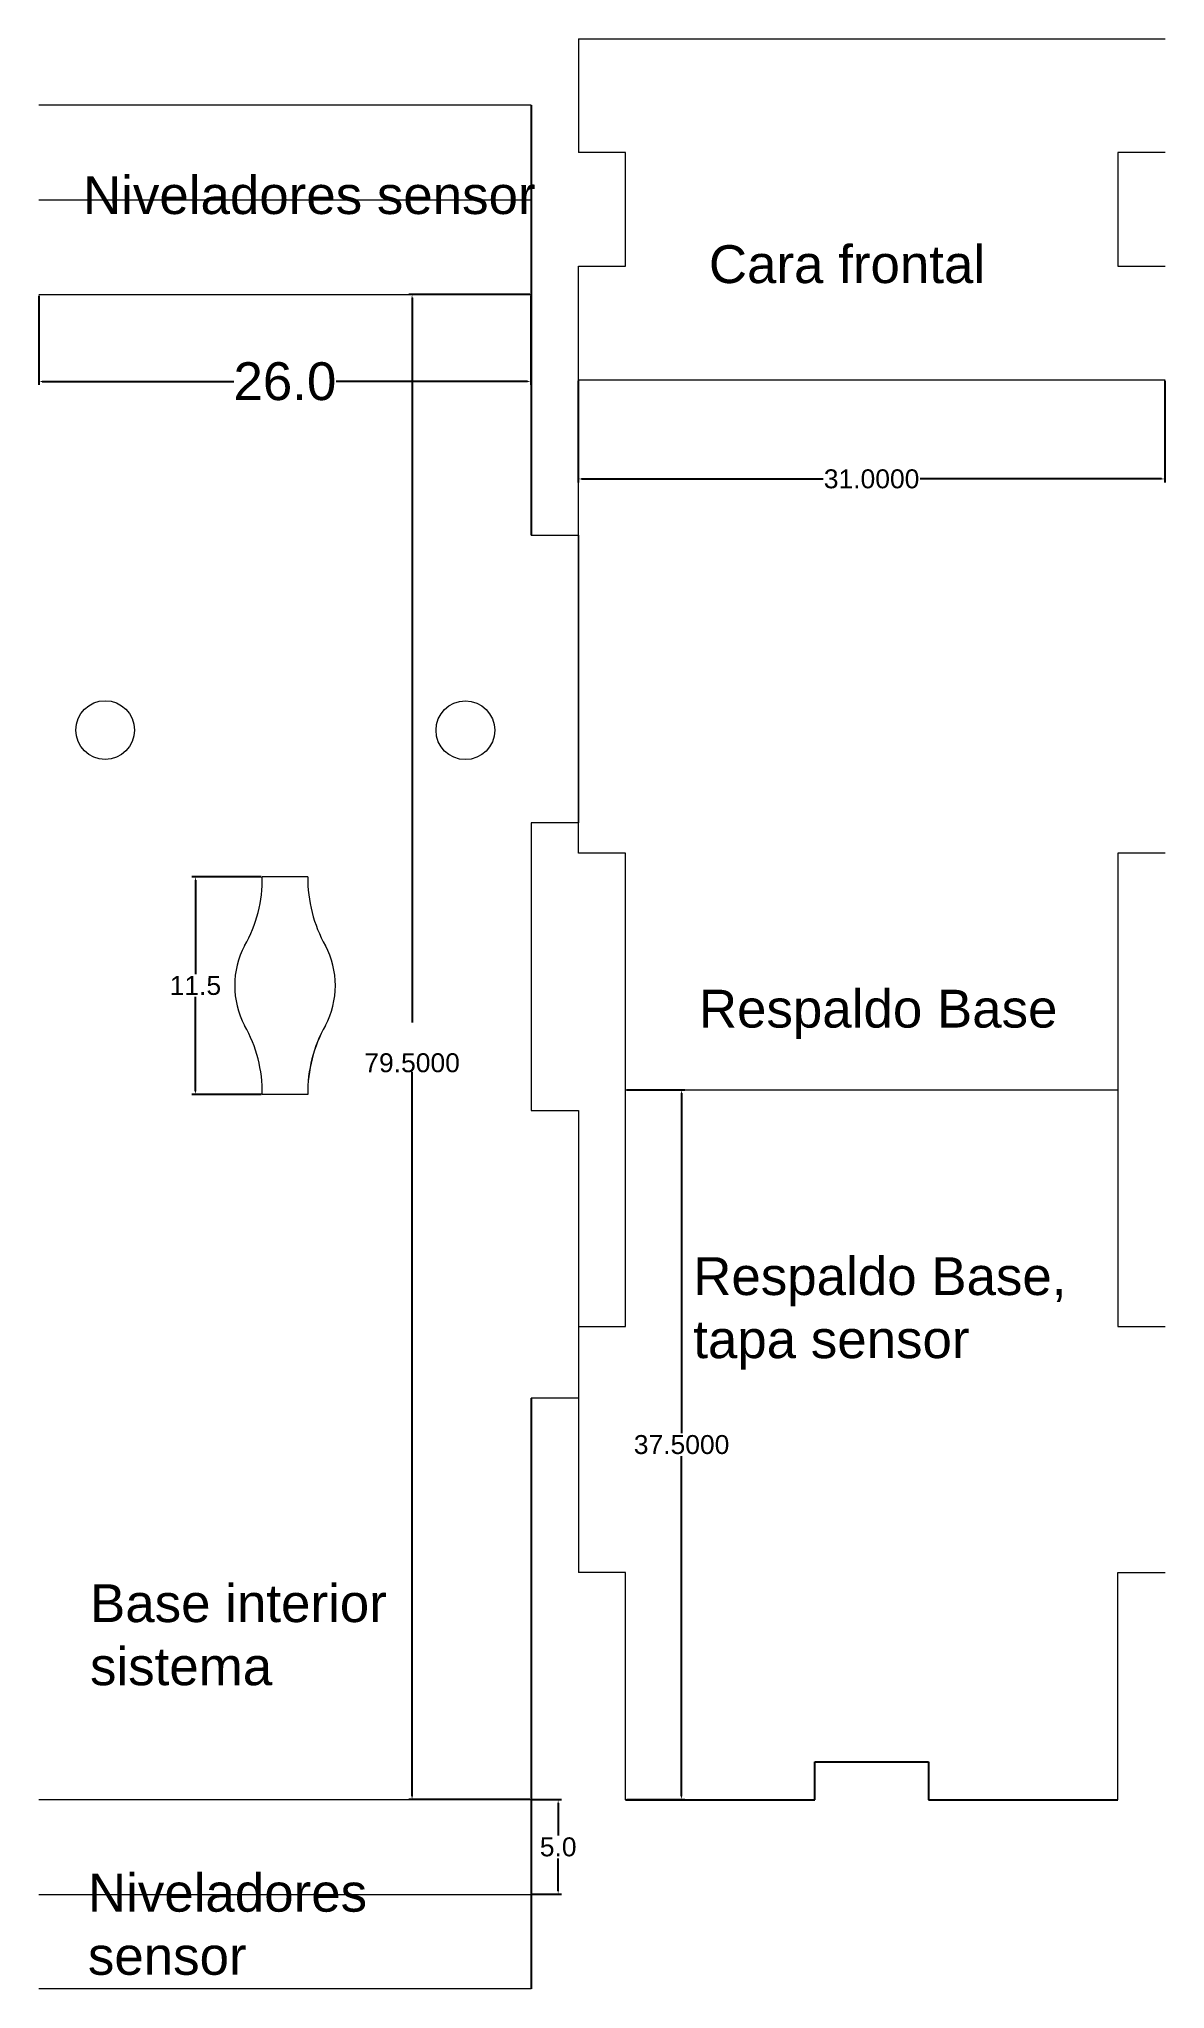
# Model space of a CAD drawing. Header units: inches. Extents: x 1 to 167, y 15 to 121.
# Drawn here: x 73.2 to 132.7, y 15.2 to 118.2 of the extents above; entities that cross this region are included whole.
import ezdxf

# ---------------------------------------------------------------- set-up
doc = ezdxf.new("R2010")
doc.units = ezdxf.units.IN
doc.header["$MEASUREMENT"] = 0
doc.styles.get("Standard").update_dxf_attribs({"font": 'arial.ttf'})
doc.dimstyles.new('Annotative', dxfattribs={"dimscale": 0, "dimtxt": 0.18, "dimasz": 0.18, "dimexe": 0.18, "dimexo": 0.0625, "dimgap": 0.09, "dimtad": 0, "dimtih": 1, "dimtoh": 1, "dimdec": 4, "dimzin": 0, "dimdsep": 46, "dimtxsty": 'Standard', "dimcen": 0.09, "dimadec": 0, "dimazin": 0, "dimtfac": 1, "dimtdec": 4, "dimtofl": 0, "dimtmove": 0, "dimatfit": 3, "dimfxl": 1, "dimtolj": 1, "dimtzin": 0, "dimarcsym": 0})
doc.dimstyles.get("Standard").update_dxf_attribs({"dimtxt": 0.18, "dimasz": 0.18, "dimexe": 0.18, "dimexo": 0.0625, "dimgap": 0.09, "dimtad": 0, "dimtih": 1, "dimtoh": 1, "dimdec": 4, "dimzin": 0, "dimdsep": 46, "dimtxsty": 'Standard', "dimcen": 0.09, "dimadec": 0, "dimazin": 0, "dimtfac": 1, "dimtdec": 4, "dimtofl": 0, "dimtmove": 0, "dimatfit": 3, "dimfxl": 1, "dimtolj": 1, "dimtzin": 0, "dimarcsym": 0})

msp = doc.modelspace()

# ---------------------------------------------------------------- texts
at = {"char_height": 2, "attachment_point": 1}
for s, insert, width in [('Niveladores sensor', (75.54185, 110.91335), 25.6753771), ('Cara frontal', (108.61358, 107.26599), 28.0391542), ('Niveladores sensor', (75.80036, 21.24291), 21.6331514)]:
    msp.add_mtext(s, dxfattribs=dict(at, insert=insert, width=width))
for s, insert in [('Respaldo Base', (108.08449, 67.94049)), ('Respaldo Base, tapa sensor', (107.78563, 53.8142)), ('Base interior sistema', (75.9116, 36.53883))]:
    msp.add_mtext_dynamic_manual_height_columns(s, width=20.335303, gutter_width=1, heights=[0], dxfattribs=dict(at, insert=insert))

# ---------------------------------------------------------------- blocks, each defined once
blk = doc.blocks.new('*D4')
at = {"color": 0, "lineweight": -2, "transparency": 16777216}
for p, q in [((73.21, 104.6), (73.21, 99.89)), ((99.21, 104.6), (99.21, 99.89)), ((73.39, 100.07), (83.51, 100.07)), ((99.03, 100.07), (88.92, 100.07))]:
    blk.add_line(p, q, dxfattribs=at)
at = {"color": 0, "transparency": 16777216}
for points in [[(73.39, 100.1), (73.39, 100.04), (73.21, 100.07)], [(99.03, 100.1), (99.03, 100.04), (99.21, 100.07)]]:
    blk.add_solid(points, dxfattribs=at)
at = {"layer": 'Defpoints', "color": 0, "transparency": 16777216}
for p in [(73.21, 104.66), (99.21, 104.66), (99.21, 100.07)]:
    blk.add_point(p, dxfattribs=at)
at = {"color": 0, "transparency": 16777216, "insert": (86.21, 100.07), "char_height": 0.18, "attachment_point": 5}
blk.add_mtext('\\A1;{\\H11.11111x;26.0}', dxfattribs=at)
blk = doc.blocks.new('*D7')
at = {"color": 0, "lineweight": -2, "transparency": 16777216}
for p, q in [((99.15, 104.66), (92.75, 104.66)), ((92.93, 104.48), (92.93, 66.21)), ((92.93, 25.34), (92.93, 63.61)), ((99.15, 25.16), (92.75, 25.16))]:
    blk.add_line(p, q, dxfattribs=at)
at = {"color": 0, "transparency": 16777216}
for points in [[(92.9, 104.48), (92.96, 104.48), (92.93, 104.66)], [(92.9, 25.34), (92.96, 25.34), (92.93, 25.16)]]:
    blk.add_solid(points, dxfattribs=at)
at = {"layer": 'Defpoints', "color": 0, "transparency": 16777216}
for p in [(99.21, 104.66), (92.93, 25.16), (99.21, 25.16)]:
    blk.add_point(p, dxfattribs=at)
at = {"color": 0, "transparency": 16777216, "insert": (92.93, 64.91), "char_height": 0.18, "attachment_point": 5}
blk.add_mtext('\\A1;{\\H5.55556x;\\P\\H1x;79.5000}', dxfattribs=at)
blk = doc.blocks.new('*D8')
at = {"color": 0, "lineweight": -2, "transparency": 16777216}
for p, q in [((84.95, 73.91), (81.3, 73.91)), ((81.48, 73.73), (81.48, 68.76)), ((81.48, 62.59), (81.48, 67.56)), ((84.95, 62.41), (81.3, 62.41))]:
    blk.add_line(p, q, dxfattribs=at)
at = {"color": 0, "transparency": 16777216}
for points in [[(81.45, 73.73), (81.51, 73.73), (81.48, 73.91)], [(81.45, 62.59), (81.51, 62.59), (81.48, 62.41)]]:
    blk.add_solid(points, dxfattribs=at)
at = {"layer": 'Defpoints', "color": 0, "transparency": 16777216}
for p in [(85.02, 73.91), (81.48, 62.41), (85.02, 62.41)]:
    blk.add_point(p, dxfattribs=at)
at = {"color": 0, "transparency": 16777216, "insert": (81.48, 68.16), "char_height": 0.18, "width": 2.6648, "attachment_point": 5}
blk.add_mtext('\\A1;{\\H5.55556x;11.5}', dxfattribs=at)
blk = doc.blocks.new('*D13')
at = {"color": 0, "lineweight": -2, "transparency": 16777216}
for p, q in [((99.28, 25.16), (100.83, 25.16)), ((100.65, 24.98), (100.65, 23.26)), ((100.65, 20.34), (100.65, 22.06)), ((99.28, 20.16), (100.83, 20.16))]:
    blk.add_line(p, q, dxfattribs=at)
at = {"color": 0, "transparency": 16777216}
for points in [[(100.62, 24.98), (100.68, 24.98), (100.65, 25.16)], [(100.62, 20.34), (100.68, 20.34), (100.65, 20.16)]]:
    blk.add_solid(points, dxfattribs=at)
at = {"layer": 'Defpoints', "color": 0, "transparency": 16777216}
for p in [(99.21, 25.16), (99.21, 20.16), (100.65, 20.16)]:
    blk.add_point(p, dxfattribs=at)
at = {"color": 0, "transparency": 16777216, "insert": (100.65, 22.66), "char_height": 0.18, "attachment_point": 5}
blk.add_mtext('\\A1;{\\H5.55556x;5.0}', dxfattribs=at)
blk = doc.blocks.new('*D9')
at = {"color": 0, "lineweight": -2, "transparency": 16777216}
for p, q in [((101.71, 100.1), (101.71, 94.74)), ((132.71, 100.1), (132.71, 94.74)), ((101.89, 94.92), (114.66, 94.92)), ((132.53, 94.92), (119.77, 94.92))]:
    blk.add_line(p, q, dxfattribs=at)
at = {"color": 0, "transparency": 16777216}
for points in [[(101.89, 94.95), (101.89, 94.89), (101.71, 94.92)], [(132.53, 94.95), (132.53, 94.89), (132.71, 94.92)]]:
    blk.add_solid(points, dxfattribs=at)
at = {"layer": 'Defpoints', "color": 0, "transparency": 16777216}
for p in [(101.71, 100.16), (132.71, 100.16), (132.71, 94.92)]:
    blk.add_point(p, dxfattribs=at)
at = {"color": 0, "transparency": 16777216, "insert": (117.21, 94.92), "char_height": 0.18, "attachment_point": 5}
blk.add_mtext('\\A1;{\\H5.55556x;31.0000}', dxfattribs=at)
blk = doc.blocks.new('*D10')
at = {"color": 0, "lineweight": -2, "transparency": 16777216}
for p, q in [((104.28, 62.66), (107.35, 62.66)), ((107.17, 62.48), (107.17, 44.51)), ((107.17, 25.34), (107.17, 43.31)), ((104.28, 25.16), (107.35, 25.16))]:
    blk.add_line(p, q, dxfattribs=at)
at = {"color": 0, "transparency": 16777216}
for points in [[(107.14, 62.48), (107.2, 62.48), (107.17, 62.66)], [(107.14, 25.34), (107.2, 25.34), (107.17, 25.16)]]:
    blk.add_solid(points, dxfattribs=at)
at = {"layer": 'Defpoints', "color": 0, "transparency": 16777216}
for p in [(104.21, 62.66), (104.21, 25.16), (107.17, 25.16)]:
    blk.add_point(p, dxfattribs=at)
at = {"color": 0, "transparency": 16777216, "insert": (107.17, 43.91), "char_height": 0.18, "attachment_point": 5}
blk.add_mtext('\\A1;{\\H5.55556x;37.5000}', dxfattribs=at)

# ---------------------------------------------------------------- dimensions: what is measured, and where the dimension line sits
for base, p1, p2, text, dimstyle, picture, middle in [((99.21493, 100.06944), (73.21493, 104.65873), (99.21493, 104.65873), '{\\H11.11111x;26.0}', 'Standard', '*D4', (86.21493, 100.06944)), ((132.71493, 94.92199), (101.71493, 100.15873), (132.71493, 100.15873), '{\\H5.55556x;<>}', 'Annotative', '*D9', (117.21493, 94.92199))]:
    dim = msp.add_linear_dim(base=base, p1=p1, p2=p2, text=text, dimstyle=dimstyle)
    dim.commit()
    dim.dimension.update_dxf_attribs({"geometry": picture, "text_midpoint": middle})
for base, p1, p2, text, dimstyle, picture, middle in [((92.92539, 25.15873), (99.21493, 104.65873), (99.21493, 25.15873), '{\\H5.55556x;\\P\\H1x;<>}', 'Standard', '*D7', (92.92539, 64.90873)), ((81.48459, 62.40944), (85.01535, 73.90818), (85.01535, 62.40944), '{\\H5.55556x;11.5}', 'Standard', '*D8', (81.48459, 68.15881)), ((107.16563, 25.15873), (104.21493, 62.65873), (104.21493, 25.15873), '{\\H5.55556x;<>}', 'Annotative', '*D10', (107.16563, 43.90873)), ((100.65052, 20.15873), (99.21493, 25.15873), (99.21493, 20.15873), '{\\H5.55556x;5.0}', 'Annotative', '*D13', (100.65052, 22.65873))]:
    dim = msp.add_linear_dim(base=base, p1=p1, p2=p2, angle=90, text=text, dimstyle=dimstyle)
    dim.commit()
    dim.dimension.update_dxf_attribs({"geometry": picture, "text_midpoint": middle})

# ---------------------------------------------------------------- linework, layer by layer
at = {"linetype": 'Continuous', "lineweight": 0}
for p, q in [((101.71493, 118.15873), (132.71493, 118.15873)), ((101.71493, 118.15873), (101.71493, 112.15873)), ((99.21493, 114.65873), (73.21493, 114.65873)), ((104.21493, 112.15873), (101.71493, 112.15873)), ((104.21493, 106.15873), (104.21493, 112.15873)), ((132.71493, 112.15873), (130.21493, 112.15873)), ((130.21493, 112.15873), (130.21493, 106.15873)), ((73.21493, 109.65873), (99.21493, 109.65873)), ((101.71493, 100.15873), (101.71493, 106.15873)), ((101.71493, 106.15873), (104.21493, 106.15873)), ((130.21493, 106.15873), (132.71493, 106.15873)), ((73.21493, 104.65873), (99.21493, 104.65873)), ((101.71493, 75.15873), (101.71493, 100.15873)), ((101.71493, 100.15873), (132.71493, 100.15873)), ((99.21493, 91.95873), (101.71493, 91.95873)), ((101.71493, 91.95873), (101.71493, 76.75873)), ((101.71493, 76.75873), (99.21493, 76.75873)), ((99.21493, 76.75873), (99.21493, 61.55873)), ((104.21493, 75.15873), (101.71493, 75.15873)), ((104.21493, 50.15873), (104.21493, 75.15873)), ((132.71493, 75.15873), (130.21493, 75.15873)), ((130.21493, 75.15873), (130.21493, 50.15873)), ((87.41534, 73.90818), (85.01535, 73.90818)), ((87.41534, 73.90818), (87.41534, 73.90818)), ((87.41455, 62.40909), (85.01455, 62.40944)), ((85.01455, 62.40944), (85.01455, 62.40944)), ((104.21493, 62.65873), (130.21493, 62.65873)), ((99.21493, 61.55873), (101.71493, 61.55873)), ((101.71493, 61.55873), (101.71493, 37.15873)), ((101.71493, 50.15873), (104.21493, 50.15873)), ((130.21493, 50.15873), (132.71493, 50.15873)), ((101.71493, 46.35873), (99.21493, 46.35873)), ((104.21493, 37.15873), (101.71493, 37.15873)), ((104.21493, 25.15873), (104.21493, 37.15873)), ((130.21493, 25.15873), (130.21493, 37.15873)), ((130.21493, 37.15873), (132.71493, 37.15873)), ((99.21493, 25.15873), (73.21493, 25.15873)), ((99.21493, 25.15873), (73.21493, 25.15873)), ((73.21493, 20.15873), (99.21493, 20.15873)), ((99.21493, 15.15873), (73.21493, 15.15873))]:
    msp.add_line(p, q, dxfattribs=at)
for p, q in [((99.21493, 114.65873), (99.21493, 91.95873)), ((99.21493, 46.35873), (99.21493, 15.15873)), ((114.21493, 25.15873), (114.21493, 27.15873)), ((114.21493, 27.15873), (120.21493, 27.15873)), ((120.21493, 27.15873), (120.21493, 25.15873)), ((104.21493, 25.15873), (114.21493, 25.15873)), ((120.21493, 25.15873), (130.21493, 25.15873))]:
    msp.add_line(p, q)
for centre in [(76.71505, 81.65812), (95.74386, 81.64528)]:
    msp.add_circle(centre, 1.55, dxfattribs=at)
for centre, radius, start, end in [((77.84699, 73.80795), 7.16905, 330.4004534, 0.8038723), ((94.68428, 73.83448), 7.26931, 179.4191033, 209.4172691), ((88.05549, 68.15758), 4.5, 152.0475519, 207.8757599), ((84.37415, 68.15958), 4.5, 332.0542151, 27.9457849), ((77.83504, 62.50613), 7.18016, 359.2284144, 29.607958), ((94.58289, 62.50967), 7.16905, 150.4004534, 180.8038723), ((94.75416, 62.4657), 7.33983, 150.7623831, 180.4419426)]:
    msp.add_arc(centre, radius, start, end, dxfattribs=at)

msp.set_redraw_order([(e.dxf.handle, doc.entitydb.next_handle()) for e in msp.query("TEXT MTEXT ATTDEF DIMENSION ARC_DIMENSION")])  # texts and dimensions are drawn at this point

doc.saveas('drawing.dxf')
